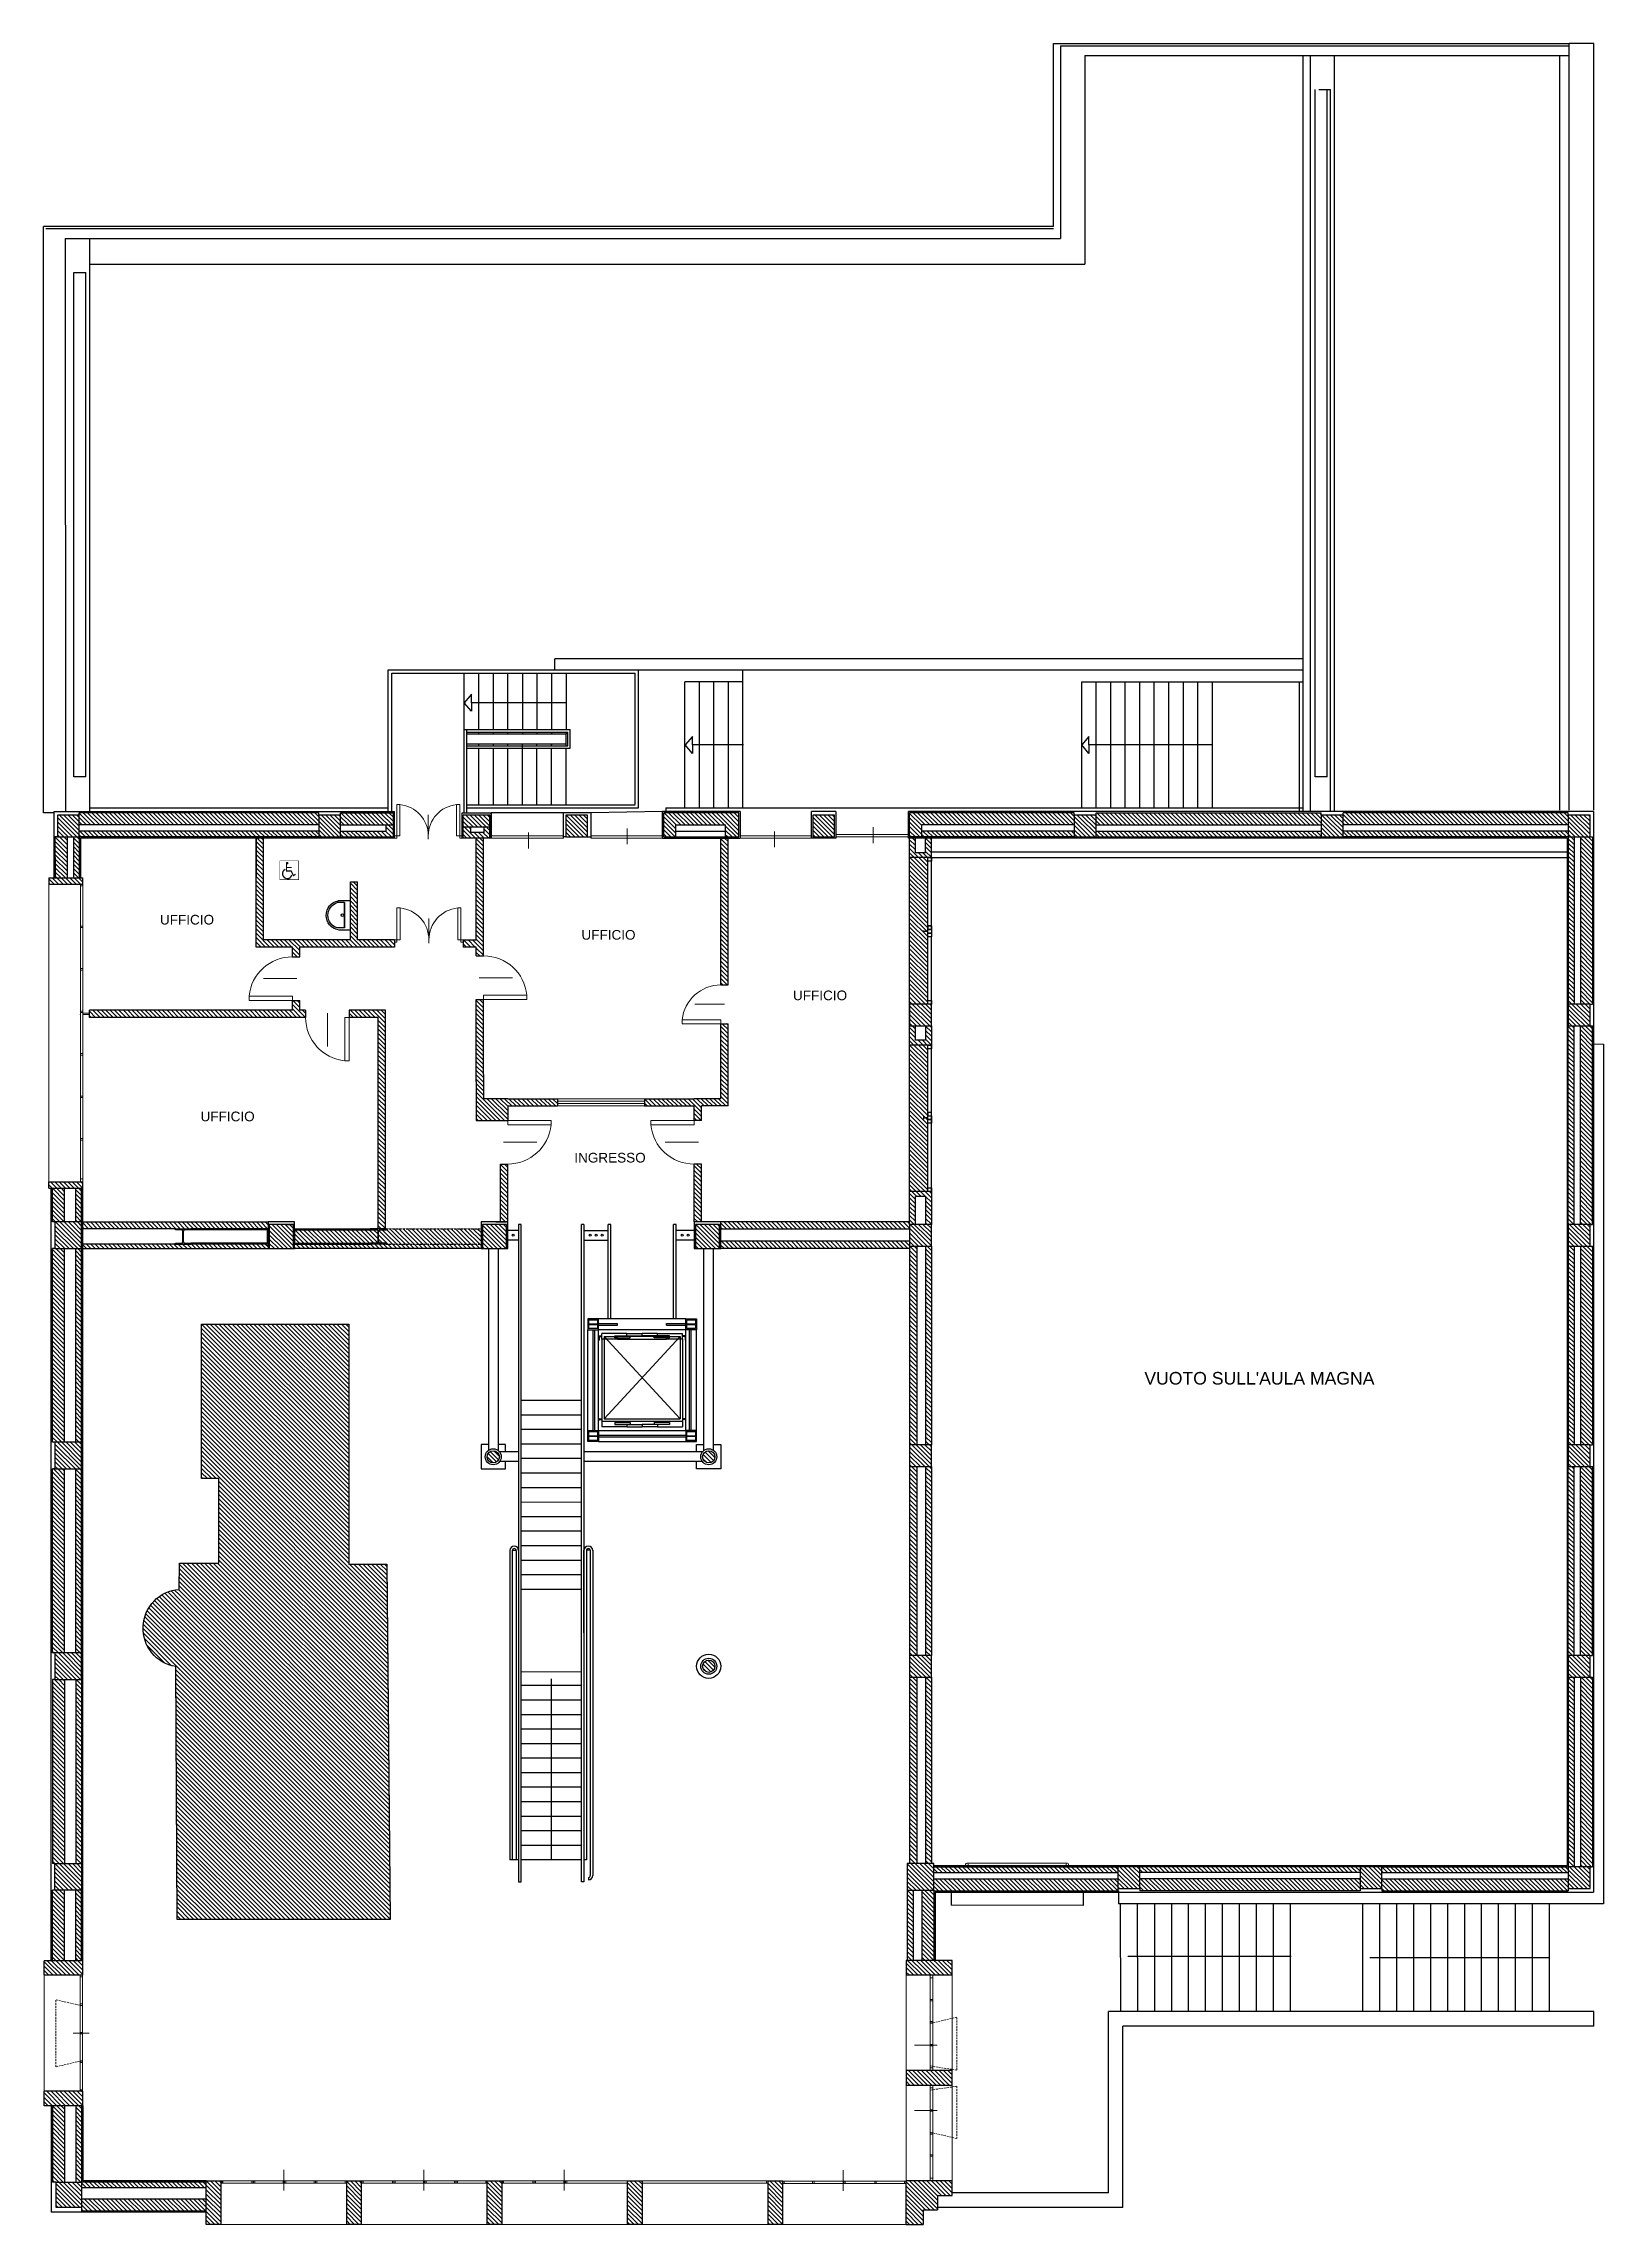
# Model space of a CAD drawing. Header units: millimetres. Extents: x 1559 to 64046, y 1991 to 89352.
import ezdxf

# ---------------------------------------------------------------- set-up
doc = ezdxf.new("R2010")
doc.units = ezdxf.units.MM
for name, pattern in [('DASHED', [0.75, 0.5, -0.25]), ('HIDDEN', [0.375, 0.25, -0.125]), ('TRATTEGGIATA', [0.75, 0.5, -0.25])]:
    doc.linetypes.add(name, pattern=pattern)
for name, color, linetype in [('ARREDI', 8, 'Continuous'), ('PIANTA', 7, 'Continuous'), ('RETINI', 8, 'Continuous'), ('SCALE_ASCENSORI', 2, 'Continuous'), ('TESTO', 7, 'Continuous')]:
    doc.layers.add(name, color=color, linetype=linetype)
doc.layers.add('infissi', color=4, linetype='Continuous', lineweight=13)
doc.styles.get("Standard").update_dxf_attribs({"font": 'Arial.ttf'})

msp = doc.modelspace()

# ---------------------------------------------------------------- texts
at = {"color": 0}
for s, p in [('UFFICIO', (6220, 54063)), ('UFFICIO', (23105, 53456)), ('UFFICIO', (31581, 51031)), ('UFFICIO', (7846, 46182)), ('INGRESSO', (22819, 44529))]:
    msp.add_text(s, height=388, dxfattribs=at).set_placement(p)
at = {"color": 7, "insert": (45657, 36139), "char_height": 504.4, "width": 10869.82, "attachment_point": 1}
msp.add_mtext("VUOTO SULL'AULA MAGNA", dxfattribs=at)

# ---------------------------------------------------------------- blocks, each defined once
blk = doc.blocks.new('PORTA')
at = {"layer": 'infissi'}
for p, q in [((-5477.1, 11426.3), (-5477.1, 11376.6)), ((-5472.1, 11426.3), (-5477.1, 11426.3)), ((-5472.1, 11426.3), (-5472.1, 11376.6)), ((-5427.1, 11431.3), (-5427.1, 11392.9)), ((-5382.1, 11426.3), (-5382.1, 11376.6)), ((-5377.1, 11426.3), (-5382.1, 11426.3)), ((-5377.1, 11426.3), (-5377.1, 11376.6)), ((-5472.1, 11376.6), (-5477.1, 11376.6)), ((-5382.1, 11376.6), (-5377.1, 11376.6))]:
    blk.add_line(p, q, dxfattribs=at)
for centre, start, end in [((-5477.1, 11426.3), 275.7392, 360), ((-5377.1, 11426.3), 180, 264.2608)]:
    blk.add_arc(centre, 50, start, end, dxfattribs=at)
blk = doc.blocks.new('porta_1')
at = {"layer": 'infissi'}
for p, q in [((-12578.2, 17272.4), (-12578.2, 17364.9)), ((-12578.2, 17364.9), (-12568.9, 17364.9)), ((-12568.9, 17272.4), (-12568.9, 17364.9)), ((-12615.4, 17263.1), (-12615.4, 17334.5)), ((-12578.2, 17272.4), (-12568.9, 17272.4))]:
    blk.add_line(p, q, dxfattribs=at)
blk.add_arc((-12568.9, 17272.4), 93, 95.7392, 180, dxfattribs=at)
blk = doc.blocks.new('1')
at = {"layer": 'ARREDI', "const_width": 19}
blk.add_lwpolyline([(-397947, -506452), (-397947, -505696), (-398705, -505696), (-398705, -506452)], close=True, dxfattribs=at)
at = {"layer": 'ARREDI', "const_width": 47.5}
for points in [[(-398439, -505795), (-398439, -506101), (-398249, -506101), (-398158, -506289), (-398073, -506233)], [(-398411, -505964), (-398232, -505964)]]:
    blk.add_lwpolyline(points, dxfattribs=at)
at = {"layer": 'ARREDI', "const_width": 50.7}
blk.add_lwpolyline([(-398437, -505789, 1), (-398386, -505789, 1)], format="xyb", close=True, dxfattribs=at)
at = {"layer": 'ARREDI'}
blk.add_arc((-398404, -506212), 194, 116.19966, 345.00877, dxfattribs=at)

# ---------------------------------------------------------------- hatches: boundary and pattern name
at = {"layer": 'PIANTA'}
h = msp.add_hatch(dxfattribs=at)
h.set_pattern_fill('ANSI31', color=9, scale=990, angle=-90, style=0)
h.set_pattern_definition([(315, (241852.04, 756656.8), (87.504464, 87.504464), [])])
edge = h.paths.add_edge_path()
edge.add_line((15438, 14204), (6906, 14204))
edge.add_line((6906, 14204), (6854, 24337))
edge.add_arc((7097, 25874), 1556, 93.75192, 261.04056, ccw=False)
edge.add_line((6995, 27427), (7007, 28482))
edge.add_line((7007, 28482), (8582, 28482))
edge.add_line((8582, 28482), (8582, 31867))
edge.add_line((8582, 31867), (7884, 31867))
edge.add_line((7884, 31867), (7884, 33258))
edge.add_line((7884, 33258), (7884, 38056))
edge.add_line((7884, 38056), (13781, 38048))
edge.add_line((13781, 38048), (13781, 28443))
edge.add_line((13781, 28443), (15313, 28443))
edge.add_line((15313, 28443), (15438, 14204))
at = {"layer": 'RETINI'}
h = msp.add_hatch(dxfattribs=at)
h.set_pattern_fill('ANSI31', color=256, scale=990, angle=270, style=0)
h.set_pattern_definition([(315, (241852.04, 756656.8), (87.504464, 87.504464), [])])
edge = h.paths.add_edge_path()
edge.add_arc((28205, 32742), 244, 0, 360)
edge = h.paths.add_edge_path()
edge.add_arc((19572, 32742), 244, 0, 360)
edge = h.paths.add_edge_path()
edge.add_arc((28205, 24350), 244, 0, 360)
h.paths.add_polyline_path([(37953, 8151), (36110, 8151), (36110, 7569), (37953, 7569)])
h.paths.add_polyline_path([(37371, 3155), (37953, 3155), (37953, 3737), (36110, 3737), (36110, 1991), (36789, 1991), (36789, 2573), (37371, 2573)])
h.paths.add_polyline_path([(31163, 3737), (30581, 3737), (30581, 1991), (31163, 1991)])
h.paths.add_polyline_path([(25537, 3737), (24955, 3737), (24955, 1991), (25537, 1991)])
h.paths.add_polyline_path([(19911, 3737), (19329, 3737), (19329, 1991), (19911, 1991)])
h.paths.add_polyline_path([(14285, 3737), (13703, 3737), (13703, 1991), (13752, 1991), (14285, 1991)])
h.paths.add_polyline_path([(8659, 3737), (8077, 3737), (8077, 1991), (8659, 1991)])
h.paths.add_polyline_path([(8077, 3687), (3080, 3687), (3080, 3454), (8077, 3454)])
h.paths.add_polyline_path([(8077, 3008), (3080, 3008), (3080, 2669), (3080, 2523), (8077, 2523)])
h.paths.add_polyline_path([(3080, 3687), (2062, 3687), (2062, 2669), (3080, 2669), (3080, 2670)])
h.paths.add_polyline_path([(2401, 6744), (1916, 6744), (1916, 3687), (2062, 3687), (2062, 3687), (2401, 3687)])
h.paths.add_polyline_path([(3080, 6744), (2847, 6744), (2847, 3687), (3080, 3687)])
h.paths.add_polyline_path([(3130, 7326), (1578, 7326), (1578, 6744), (3130, 6744)])
h.paths.add_polyline_path([(3080, 24883), (2013, 24883), (2013, 23816), (3080, 23816)])
h.paths.add_polyline_path([(2401, 23816), (2013, 23816), (1916, 23816), (1916, 16444), (2013, 16444), (2401, 16444)])
h.paths.add_polyline_path([(3080, 23816), (2847, 23816), (2847, 16444), (3080, 16444)])
h.paths.add_polyline_path([(3080, 16444), (2013, 16444), (2013, 15377), (3080, 15377)])
h.paths.add_polyline_path([(2401, 15377), (2013, 15377), (1916, 15377), (1916, 12553), (2401, 12553)])
h.paths.add_polyline_path([(3080, 15377), (2847, 15377), (2847, 12553), (3080, 12553)])
h.paths.add_polyline_path([(3130, 12553), (1578, 12553), (1578, 11983), (1578, 11971), (3130, 11971)])
h.paths.add_polyline_path([(3080, 33322), (2013, 33322), (2013, 32255), (3080, 32255)])
h.paths.add_polyline_path([(2401, 32255), (2013, 32255), (1916, 32255), (1916, 24883), (2013, 24883), (2401, 24883)])
h.paths.add_polyline_path([(3080, 32255), (2847, 32255), (2847, 24883), (3080, 24883)])
h.paths.add_polyline_path([(3080, 43503), (2847, 43503), (2847, 42149), (3080, 42149)])
h.paths.add_polyline_path([(3130, 43755), (1772, 43755), (1772, 43503), (3130, 43503)])
h.paths.add_polyline_path([(2400, 43503), (1915, 43503), (1916, 42149), (2013, 42149), (2401, 42149)])
h.paths.add_polyline_path([(3080, 42149), (2013, 42149), (2013, 41082), (3080, 41082)])
h.paths.add_polyline_path([(2401, 41082), (2013, 41082), (1916, 41082), (1916, 33322), (2013, 33322), (2401, 33322)])
h.paths.add_polyline_path([(3080, 41082), (2847, 41082), (2847, 33322), (3080, 33322)])
h.paths.add_polyline_path([(11569, 42052), (11278, 42052), (10599, 42052), (10599, 41082), (11569, 41082)])
h.paths.add_polyline_path([(20105, 42052), (19135, 42052), (19135, 41082), (20105, 41082)])
edge = h.paths.add_edge_path()
edge.add_line((19085, 41878), (15279, 41878))
edge.add_line((15279, 41878), (15279, 41838))
edge.add_line((15279, 41838), (15036, 41838))
edge.add_arc((15036, 41782), 55.9, 90, 180)
edge.add_line((14980, 41782), (14980, 41352))
edge.add_arc((15036, 41352), 55.9, 180, 270)
edge.add_line((15036, 41296), (15279, 41296))
edge.add_line((15279, 41296), (15279, 41257))
edge.add_line((15279, 41257), (19085, 41257))
edge.add_line((19085, 41257), (19085, 41878))
edge = h.paths.add_edge_path()
edge.add_arc((14902, 41782), 55.9, 0, 90)
edge.add_line((14902, 41838), (14659, 41838))
edge.add_line((14659, 41838), (14659, 41838))
edge.add_line((14659, 41838), (11616, 41838))
edge.add_line((11616, 41838), (11616, 41298))
edge.add_line((11616, 41298), (14659, 41298))
edge.add_line((14659, 41298), (14659, 41296))
edge.add_line((14659, 41296), (14902, 41296))
edge.add_arc((14902, 41352), 55.9, 270, 360)
edge.add_line((14958, 41352), (14958, 41782))
h.paths.add_polyline_path([(19085, 41257), (15279, 41257), (14659, 41257), (11616, 41257), (11616, 41082), (19085, 41082)])
h.paths.add_polyline_path([(10549, 41257), (7461, 41257), (6840, 41257), (3128, 41257), (3128, 41082), (10549, 41082)])
h.paths.add_polyline_path([(10549, 42149), (3128, 42149), (3128, 41878), (6840, 41878), (7461, 41878), (7461, 41878), (10549, 41878)])
edge = h.paths.add_edge_path()
edge.add_line((20152, 44468), (19926, 44468))
edge.add_arc((19602, 45241), 839, 288.00112, 292.75051, ccw=False)
edge.add_line((19861, 44443), (19861, 42149))
edge.add_line((19861, 42149), (20152, 42149))
edge.add_line((20152, 42149), (20152, 44468))
h.paths.add_polyline_path([(15255, 50633), (13800, 50633), (13800, 50342), (14964, 50342), (14964, 41878), (15255, 41878)])
h.paths.add_polyline_path([(22140, 47087), (20152, 47087), (19182, 47087), (19182, 48057), (19182, 51060), (18891, 51060), (18891, 47766), (18891, 46214), (20152, 46214), (20152, 46796), (22140, 46796)])
h.paths.add_polyline_path([(4886, 50633), (3400, 50633), (3400, 50342), (4886, 50342)])
h.paths.add_polyline_path([(12054, 50633), (11820, 50633), (11820, 51023), (11529, 51023), (11529, 50633), (10012, 50633), (9721, 50633), (4886, 50633), (4886, 50342), (12054, 50342)])
h.paths.add_polyline_path([(27912, 44468), (27621, 44468), (27621, 42149), (27912, 42149)])
h.paths.add_polyline_path([(28979, 50090), (28688, 50090), (28688, 47087), (27621, 47087), (25632, 47087), (25632, 46796), (27621, 46796), (27621, 46214), (27912, 46214), (27912, 46796), (28979, 46796)])
h.paths.add_polyline_path([(28979, 57524), (28688, 57524), (28688, 51642), (28979, 51642)])
h.paths.add_polyline_path([(19182, 57523), (18891, 57523), (18891, 53450), (18373, 53450), (18373, 53159), (18891, 53159), (18891, 52806), (19182, 52806)])
h.paths.add_polyline_path([(10365, 57524), (10074, 57524), (10074, 55928), (10074, 53159), (11529, 53159), (11529, 52769), (11820, 52769), (11820, 53159), (15618, 53159), (15618, 53450), (14138, 53450), (14138, 55778), (13847, 55778), (13847, 55297), (13847, 53450), (10365, 53450)])
h.paths.add_polyline_path([(3130, 55928), (1772, 55928), (1772, 55675), (3130, 55675)])
h.paths.add_polyline_path([(15570, 58542), (13459, 58542), (13459, 58445), (13459, 58057), (15570, 58057)])
h.paths.add_polyline_path([(19437, 58445), (18373, 58445), (18373, 57960), (19437, 57960)])
h.paths.add_polyline_path([(19437, 57960), (19204, 57960), (19204, 57756), (18664, 57756), (18663, 57960), (18373, 57960), (18373, 57523), (19437, 57523)])
h.paths.add_polyline_path([(15570, 58057), (15279, 58057), (15279, 57805), (13459, 57805), (13459, 57572), (15570, 57572)])
h.paths.add_polyline_path([(13459, 58445), (12586, 58445), (12586, 57572), (13459, 57572)])
h.paths.add_polyline_path([(12586, 58445), (12586, 58542), (2983, 58541), (2983, 58445), (2983, 58056), (12586, 58057)])
h.paths.add_polyline_path([(12586, 57805), (2983, 57805), (2983, 57572), (12586, 57572)])
h.paths.add_polyline_path([(2983, 58445), (2110, 58445), (2110, 57572), (2983, 57572)])
h.paths.add_polyline_path([(2498, 57572), (2110, 57572), (2013, 57572), (2015, 55928), (2500, 55928)])
h.paths.add_polyline_path([(2983, 57572), (2750, 57572), (2750, 55928), (2983, 55928)])
h.paths.add_polyline_path([(29417, 58542), (26404, 58542), (26404, 57572), (26889, 57572), (26889, 58057), (28882, 58057), (28882, 57572), (29417, 57572)])
h.paths.add_polyline_path([(23353, 58445), (22480, 58445), (22480, 57572), (23353, 57572)])
h.paths.add_polyline_path([(33247, 58445), (32374, 58445), (32374, 57572), (33247, 57572)])
h.paths.add_polyline_path([(63511, 24786), (62638, 24786), (62638, 23913), (63511, 23913)])
h.paths.add_polyline_path([(63511, 33225), (62638, 33225), (62638, 32352), (63511, 32352)])
h.paths.add_polyline_path([(63608, 32352), (63511, 32352), (63123, 32352), (63123, 24786), (63511, 24786), (63608, 24786)])
h.paths.add_polyline_path([(62871, 32352), (62638, 32352), (62638, 24786), (62871, 24786)])
h.paths.add_polyline_path([(63511, 42052), (62638, 42052), (62638, 41179), (63511, 41179)])
h.paths.add_polyline_path([(63608, 41179), (63511, 41179), (63123, 41179), (63123, 33225), (63511, 33225), (63608, 33225)])
h.paths.add_polyline_path([(62871, 41179), (62638, 41179), (62638, 33225), (62871, 33225)])
h.paths.add_polyline_path([(62871, 50006), (62638, 50006), (62638, 42052), (62871, 42052)])
h.paths.add_polyline_path([(62638, 57805), (53617, 57805), (53617, 57572), (62638, 57572)])
h.paths.add_polyline_path([(63511, 58445), (62638, 58445), (62638, 57572), (63511, 57572)])
h.paths.add_polyline_path([(63608, 57572), (63511, 57572), (63123, 57572), (63123, 50879), (63511, 50879), (63608, 50879)])
h.paths.add_polyline_path([(62871, 57572), (62638, 57572), (62638, 50879), (62871, 50879)])
h.paths.add_polyline_path([(63511, 50879), (62638, 50879), (62638, 50006), (63511, 50006)])
h.paths.add_polyline_path([(63608, 50006), (63511, 50006), (63123, 50006), (63123, 42052), (63511, 42052), (63608, 42052)])
h.paths.add_polyline_path([(37127, 57524), (36894, 57524), (36894, 56936), (36487, 56936), (36487, 57524), (36254, 57524), (36254, 56742), (37127, 56742)])
h.paths.add_polyline_path([(42850, 58445), (42850, 58542), (36254, 58542), (36254, 57572), (36739, 57572), (36739, 58057), (42850, 58057)])
h.paths.add_polyline_path([(42850, 57805), (36739, 57805), (36739, 57572), (42850, 57572)], flags=17)
h.paths.add_polyline_path([(43723, 58445), (42850, 58445), (42850, 57572), (43723, 57572)])
h.paths.add_polyline_path([(52744, 58445), (52744, 58542), (43723, 58542), (43723, 58445), (43723, 58057), (52744, 58057)])
h.paths.add_polyline_path([(52744, 57805), (43723, 57805), (43723, 57572), (52744, 57572)])
h.paths.add_polyline_path([(53617, 58445), (52744, 58445), (52744, 57572), (53617, 57572)])
h.paths.add_polyline_path([(62638, 58445), (62638, 58542), (53617, 58542), (53617, 58445), (53617, 58057), (62638, 58057)])
h.paths.add_polyline_path([(36981, 56742), (36254, 56742), (36254, 53826), (36254, 50879), (36981, 50879), (36981, 51025), (36981, 53569), (36981, 53715), (36981, 53860), (36981, 54006)])
h.paths.add_polyline_path([(36981, 49230), (36254, 49230), (36254, 43367), (36981, 43367), (36981, 43512)])
h.paths.add_polyline_path([(37127, 50879), (36254, 50879), (36254, 50006), (37127, 50006)])
h.paths.add_polyline_path([(37127, 50006), (36894, 50006), (36894, 49424), (36487, 49424), (36487, 50006), (36254, 50006), (36254, 49230), (37127, 49230)])
h.paths.add_polyline_path([(37127, 42052), (36254, 42052), (36254, 41179), (37127, 41179)])
h.paths.add_polyline_path([(36487, 43173), (36894, 43173), (36894, 42052), (37127, 42052), (37127, 43367), (36981, 43367), (36254, 43367), (36254, 42052), (36487, 42052)])
h.paths.add_polyline_path([(37127, 41179), (36894, 41179), (36894, 33225), (37127, 33225)])
h.paths.add_polyline_path([(36545, 41179), (36254, 41179), (36254, 33225), (36545, 33225)])
h.paths.add_polyline_path([(36254, 41179), (36254, 41373), (28688, 41373), (28688, 41082), (36254, 41082)])
h.paths.add_polyline_path([(36254, 42052), (36254, 42149), (32762, 42149), (28688, 42149), (28688, 41858), (36254, 41858)])
h.paths.add_polyline_path([(28641, 42052), (27671, 42052), (27671, 41082), (28641, 41082)])
h.paths.add_polyline_path([(36545, 23913), (36254, 23913), (36254, 16444), (36545, 16444)])
h.paths.add_polyline_path([(37127, 23913), (36894, 23913), (36894, 16444), (37127, 16444)])
h.paths.add_polyline_path([(37224, 16444), (36157, 16444), (36157, 15377), (37224, 15377)])
h.paths.add_polyline_path([(37127, 24786), (36254, 24786), (36254, 23913), (37127, 23913)])
h.paths.add_polyline_path([(37127, 32352), (36894, 32352), (36894, 24786), (37127, 24786)])
h.paths.add_polyline_path([(36545, 32352), (36254, 32352), (36254, 24786), (36545, 24786)])
h.paths.add_polyline_path([(37127, 33225), (36254, 33225), (36254, 32352), (37127, 32352)])
h.paths.add_polyline_path([(37224, 15377), (36739, 15377), (36739, 12564), (37224, 12564)])
h.paths.add_polyline_path([(36390, 15377), (36157, 15377), (36157, 12564), (36390, 12564)])
h.paths.add_polyline_path([(62638, 15833), (55169, 15833), (55169, 15445), (55169, 15348), (62638, 15348), (62638, 15445)])
h.paths.add_polyline_path([(62638, 16318), (55169, 16318), (55169, 16085), (62638, 16085)])
h.paths.add_polyline_path([(63511, 16318), (62638, 16318), (62638, 15445), (63511, 15445)])
h.paths.add_polyline_path([(63608, 23913), (63511, 23913), (63123, 23913), (63123, 16318), (63511, 16318), (63608, 16318)])
h.paths.add_polyline_path([(62871, 23913), (62638, 23913), (62638, 16318), (62871, 16318)])
h.paths.add_polyline_path([(45469, 16318), (44596, 16318), (44596, 15445), (45469, 15445)])
h.paths.add_polyline_path([(44596, 15833), (37224, 15833), (37224, 15377), (37224, 15348), (44596, 15348), (44596, 15445)])
h.paths.add_polyline_path([(44596, 16318), (37224, 16318), (37224, 16085), (44596, 16085)])
h.paths.add_polyline_path([(54296, 16318), (45469, 16318), (45469, 16085), (54296, 16085)])
h.paths.add_polyline_path([(54296, 15833), (45469, 15833), (45469, 15445), (45469, 15348), (54296, 15348), (54296, 15445)])
h.paths.add_polyline_path([(55169, 16318), (54296, 16318), (54296, 15445), (55169, 15445)])
h.paths.add_polyline_path([(37953, 11982), (37953, 12564), (36110, 12564), (36110, 11982)])

# ---------------------------------------------------------------- linework, layer by layer
at = {"layer": 'ARREDI'}
for p, q in [((13615, 54942), (13324, 54942)), ((13847, 55018), (13362, 55018)), ((13615, 53927), (13615, 54942)), ((13615, 54942), (13615, 53927)), ((13847, 53844), (13847, 55018)), ((13615, 53927), (13324, 53927)), ((13615, 53927), (13324, 53927)), ((13375, 53844), (13847, 53844)), ((19378, 41082), (19378, 32999)), ((19766, 41082), (19766, 32999)), ((28011, 32999), (28011, 41082)), ((28399, 32999), (28399, 41082)), ((20588, 32936), (19829, 32936)), ((20588, 32548), (19829, 32548)), ((27948, 32936), (23207, 32936)), ((27948, 32548), (23207, 32548))]:
    msp.add_line(p, q, dxfattribs=at)
for points in [[(19378, 33227), (19087, 33227), (19087, 32257), (20057, 32257), (20057, 32548)], [(20057, 32936), (20057, 33227), (19766, 33227)], [(28399, 33227), (28690, 33227), (28690, 32257), (27720, 32257), (27720, 32548)], [(27720, 32936), (27720, 33227), (28011, 33227)]]:
    msp.add_lwpolyline(points, dxfattribs=at)
at = {"layer": 'ARREDI', "extrusion": (0, 0, -1)}
for centre, major_axis, start_param, end_param in [((13474, 54431), (597, 0), 1.759941, 4.523172), ((13478, 54435), (531, 0), 1.867071, 4.416062), ((13529, 54435), (53.4, 0), 1.57123, 7.854415)]:
    msp.add_ellipse(centre, major_axis=major_axis, ratio=1, start_param=start_param, end_param=end_param, dxfattribs=at)
at = {"layer": 'infissi'}
for p, q in [((20984, 57745), (20984, 57109)), ((24937, 57913), (24937, 57278)), ((30836, 57793), (30836, 57158)), ((33295, 57669), (36207, 57669)), ((15618, 57614), (15708, 57614)), ((15618, 57524), (15708, 57524)), ((15708, 57614), (15708, 57524)), ((18230, 57523), (18230, 57620)), ((18230, 57620), (18324, 57620)), ((18230, 57523), (18327, 57523)), ((19486, 57620), (22385, 57620)), ((19486, 57523), (22385, 57523)), ((23500, 57621), (26356, 57621)), ((23500, 57524), (26356, 57524)), ((32325, 57621), (29488, 57621)), ((32325, 57524), (29488, 57524)), ((33295, 57572), (36207, 57572)), ((1772, 43755), (1772, 55675)), ((1772, 43755), (1772, 55675)), ((3033, 43755), (3033, 55675)), ((3033, 55675), (3130, 55675)), ((3033, 55617), (3130, 55617)), ((3130, 43770), (3130, 55675)), ((3130, 43755), (3130, 55675)), ((3033, 54002), (3130, 54002)), ((3033, 53943), (3130, 53943)), ((15618, 53450), (15708, 53450)), ((15618, 53360), (15708, 53360)), ((15708, 53450), (15708, 53360)), ((18279, 53450), (18373, 53450)), ((18279, 53450), (18279, 53353)), ((18279, 53353), (18373, 53353)), ((3033, 52299), (3130, 52299)), ((3033, 52240), (3130, 52240)), ((3033, 50596), (3130, 50596)), ((3033, 50538), (3130, 50538)), ((3130, 50515), (3400, 50515)), ((3130, 50457), (3400, 50457)), ((64046, 49269), (63658, 49269)), ((3033, 48893), (3130, 48893)), ((3033, 48835), (3130, 48835)), ((3033, 47190), (3130, 47190)), ((3033, 47132), (3130, 47132)), ((25632, 47087), (22140, 47087)), ((25632, 46990), (22140, 46990)), ((22140, 46893), (25632, 46893)), ((22140, 46796), (25632, 46796)), ((3033, 45487), (3130, 45487)), ((3033, 45429), (3130, 45429)), ((3130, 43871), (3033, 43871)), ((38497, 16415), (38497, 16367)), ((42572, 16464), (38546, 16464)), ((38594, 16367), (38594, 16415)), ((42523, 16367), (42523, 16415)), ((42620, 16415), (42620, 16367)), ((1578, 7326), (1578, 11982)), ((3020, 7326), (3020, 11971)), ((3117, 11912), (3020, 11912)), ((3117, 7326), (3117, 11971)), ((36110, 11982), (36110, 8151)), ((37080, 8151), (37080, 11982)), ((37177, 11874), (37080, 11874)), ((37177, 8151), (37177, 11982)), ((37953, 3737), (37953, 11982)), ((3020, 10824), (3117, 10824)), ((3020, 10766), (3117, 10766)), ((37177, 11000), (37080, 11000)), ((37177, 10947), (37080, 10947)), ((2748, 9648), (3384, 9648)), ((3020, 9677), (3117, 9677)), ((3020, 9619), (3117, 9619)), ((37177, 10119), (37080, 10119)), ((37177, 10065), (37080, 10065)), ((37358, 9165), (36451, 9165)), ((37177, 9192), (37080, 9192)), ((37177, 9138), (37080, 9138)), ((3020, 8531), (3117, 8531)), ((3020, 8473), (3117, 8473)), ((37177, 8264), (37080, 8264)), ((3020, 7384), (3117, 7384)), ((36110, 7569), (36110, 3737)), ((37080, 7569), (37080, 3737)), ((37177, 7455), (37080, 7455)), ((37177, 7569), (37177, 3737)), ((37358, 6554), (36451, 6554)), ((37177, 6581), (37080, 6581)), ((37177, 6528), (37080, 6528)), ((37177, 5654), (37080, 5654)), ((37177, 5601), (37080, 5601)), ((37177, 4773), (37080, 4773)), ((37177, 4719), (37080, 4719)), ((19329, 3737), (8659, 3737)), ((13703, 3640), (8659, 3640)), ((8717, 3640), (8717, 3737)), ((8732, 3640), (8732, 3737)), ((11152, 3640), (11152, 3737)), ((11187, 3351), (11187, 4179)), ((11207, 3640), (11207, 3737)), ((11265, 3640), (11265, 3737)), ((13645, 3640), (13645, 3737)), ((13645, 3640), (13645, 3737)), ((19329, 3640), (14285, 3640)), ((14343, 3640), (14343, 3737)), ((14366, 3640), (14366, 3737)), ((16778, 3640), (16778, 3737)), ((16789, 3351), (16789, 4179)), ((16833, 3640), (16833, 3737)), ((16836, 3640), (16836, 3737)), ((16891, 3640), (16891, 3737)), ((19271, 3640), (19271, 3737)), ((19271, 3640), (19271, 3737)), ((24955, 3737), (19911, 3737)), ((24955, 3640), (19911, 3640)), ((19969, 3640), (19969, 3737)), ((19985, 3640), (19985, 3737)), ((22404, 3640), (22404, 3737)), ((22415, 3351), (22415, 4179)), ((22459, 3640), (22459, 3737)), ((22462, 3640), (22462, 3737)), ((22517, 3640), (22517, 3737)), ((30581, 3737), (25537, 3737)), ((30581, 3640), (25537, 3640)), ((30523, 3640), (30523, 3737)), ((30523, 3640), (30523, 3737)), ((36110, 3725), (31163, 3725)), ((36110, 3628), (31163, 3628)), ((31221, 3628), (31221, 3725)), ((31221, 3628), (31221, 3725)), ((33594, 3339), (33594, 4167)), ((33614, 3628), (33614, 3725)), ((33614, 3628), (33614, 3725)), ((33672, 3628), (33672, 3725)), ((33672, 3628), (33672, 3725)), ((36052, 3628), (36052, 3725)), ((36052, 3628), (36052, 3725)), ((37177, 3845), (37080, 3845)), ((13752, 1991), (8659, 1991)), ((13752, 1991), (8659, 1991)), ((19329, 1991), (14237, 1991)), ((19329, 1991), (14237, 1991)), ((24955, 1991), (19911, 1991)), ((24955, 1991), (19911, 1991)), ((30581, 1991), (25537, 1991)), ((30581, 1991), (25537, 1991)), ((36110, 1991), (31163, 1991)), ((36110, 1991), (31163, 1991))]:
    msp.add_line(p, q, dxfattribs=at)
at = {"layer": 'infissi', "linetype": 'Continuous'}
msp.add_line((34788, 57962), (34788, 57326), dxfattribs=at)
at = {"layer": 'infissi', "linetype": 'HIDDEN', "ltscale": 300}
for p, q in [((3117, 10743), (2050, 10991)), ((2050, 8306), (2050, 10969)), ((37080, 10041), (38147, 10289)), ((38147, 8170), (38147, 10289)), ((3117, 8554), (2050, 8306)), ((37080, 8337), (38147, 8170)), ((37080, 7371), (38147, 7525)), ((38147, 7525), (38147, 5431)), ((37080, 5679), (38147, 5431))]:
    msp.add_line(p, q, dxfattribs=at)
at = {"layer": 'infissi', "ltscale": 500}
for p, q in [((9906, 3640), (9906, 3737)), ((9960, 3640), (9960, 3737)), ((9964, 3640), (9964, 3737)), ((10018, 3640), (10018, 3737)), ((12398, 3640), (12398, 3737)), ((12453, 3640), (12453, 3737)), ((12457, 3640), (12457, 3737)), ((12511, 3640), (12511, 3737)), ((15532, 3640), (15532, 3737)), ((15586, 3640), (15586, 3737)), ((15590, 3640), (15590, 3737)), ((15644, 3640), (15644, 3737)), ((18024, 3640), (18024, 3737)), ((18079, 3640), (18079, 3737)), ((18083, 3640), (18083, 3737)), ((18137, 3640), (18137, 3737)), ((21158, 3640), (21158, 3737)), ((21212, 3640), (21212, 3737)), ((21216, 3640), (21216, 3737)), ((21270, 3640), (21270, 3737)), ((32367, 3628), (32367, 3725)), ((32367, 3628), (32367, 3725)), ((32425, 3628), (32425, 3725)), ((32425, 3628), (32425, 3725)), ((34860, 3628), (34860, 3725)), ((34860, 3628), (34860, 3725)), ((34918, 3628), (34918, 3725)), ((34918, 3628), (34918, 3725))]:
    msp.add_line(p, q, dxfattribs=at)
at = {"layer": 'infissi'}
for centre in [(38546, 16415), (42572, 16415)]:
    msp.add_arc(centre, 48.5, 0, 180, dxfattribs=at)
at = {"layer": 'infissi', "color": 6, "linetype": 'TRATTEGGIATA'}
msp.add_point((3033, 50459), dxfattribs=at)
at = {"layer": 'PIANTA', "color": 8}
for p, q in [((42011, 89352), (62669, 89352)), ((42011, 82020), (42011, 89352)), ((42302, 89261), (42302, 81540)), ((42302, 89261), (62669, 89261)), ((63658, 89352), (62669, 89352)), ((62669, 58651), (62669, 89352)), ((63658, 58651), (63658, 89352)), ((43272, 88873), (43272, 80522)), ((43272, 88873), (62669, 88873)), ((52002, 88873), (52002, 58591)), ((52293, 88873), (52293, 58591)), ((53263, 88873), (53263, 58591)), ((62284, 88873), (62284, 58650)), ((52499, 59977), (52499, 87515)), ((52642, 87515), (53120, 87515)), ((52976, 59977), (52976, 87515)), ((53120, 58591), (53120, 87515)), ((1559, 58542), (1559, 82020)), ((42011, 82020), (1559, 82020)), ((42011, 81928), (1650, 81928)), ((2426, 81540), (2432, 58592)), ((2426, 81540), (42302, 81540)), ((3396, 81541), (3402, 58542)), ((3397, 80522), (43272, 80522)), ((2776, 59977), (2776, 80178)), ((2776, 80178), (3253, 80178)), ((3253, 59977), (3253, 80178)), ((3253, 59977), (2776, 59977)), ((52976, 59977), (52499, 59977)), ((1966, 58542), (1559, 58542)), ((3402, 58737), (15367, 58736)), ((22385, 58542), (19486, 58542)), ((26356, 58591), (23500, 58542)), ((26486, 58736), (26486, 58591)), ((26486, 58736), (52002, 58736)), ((37127, 56975), (62589, 56975)), ((37127, 56742), (62589, 56742)), ((64046, 49269), (64046, 14829)), ((37915, 15300), (37915, 14777)), ((43201, 15348), (43201, 14766)), ((44627, 15350), (44627, 14829)), ((43201, 14766), (37915, 14777)), ((64046, 14829), (44627, 14829))]:
    msp.add_line(p, q, dxfattribs=at)
at = {"layer": 'PIANTA'}
for p, q in [((15367, 58600), (15367, 64264)), ((15367, 64264), (25397, 64264)), ((15503, 58600), (15503, 64129)), ((15503, 64129), (25261, 64129)), ((25261, 58871), (25261, 64129)), ((25397, 58735), (25397, 64264)), ((18413, 58541), (18413, 61872)), ((18413, 61872), (18510, 61872)), ((18510, 58541), (18510, 61872)), ((18413, 58774), (18413, 61131)), ((18510, 58863), (25261, 58863)), ((18510, 58735), (25397, 58735)), ((11608, 41878), (11608, 41257))]:
    msp.add_line(p, q, dxfattribs=at)
at = {"layer": 'PIANTA', "color": 0}
for p, q in [((1966, 58592), (1966, 55928)), ((1966, 58592), (15618, 58591)), ((12586, 58542), (2983, 58541)), ((2983, 58445), (2983, 58542)), ((12586, 58445), (12586, 58542)), ((13459, 58445), (13459, 58542)), ((13459, 58542), (15570, 58542)), ((15570, 57572), (15570, 58542)), ((15618, 57524), (15618, 58591)), ((18324, 57523), (18324, 58541)), ((18324, 58541), (19486, 58541)), ((19486, 57523), (19486, 58542)), ((19486, 58541), (19486, 57523)), ((23500, 58542), (22385, 58542)), ((22385, 57524), (22385, 58542)), ((23500, 57524), (23500, 58542)), ((26356, 57524), (26356, 58591)), ((29470, 58591), (26356, 58591)), ((29417, 58542), (26404, 58542)), ((26404, 57572), (26404, 58542)), ((29417, 57572), (29417, 58542)), ((29470, 58591), (29470, 57524)), ((32325, 57524), (32325, 58590)), ((33295, 58590), (32325, 58590)), ((33295, 58590), (33295, 57524)), ((36207, 57524), (36207, 58591)), ((63656, 58591), (36207, 58591)), ((36254, 57572), (36254, 58542)), ((42850, 58542), (36254, 58542)), ((42850, 58445), (42850, 58542)), ((43723, 58542), (52744, 58542)), ((43723, 58445), (43723, 58542)), ((52744, 58445), (52744, 58542)), ((62638, 58542), (53617, 58542)), ((53617, 58445), (53617, 58542)), ((62638, 58445), (62638, 58542)), ((63656, 58591), (63656, 15300)), ((12586, 58057), (2983, 58056)), ((12586, 57805), (2983, 57805)), ((13459, 58057), (15570, 58057)), ((13459, 57805), (15279, 57805)), ((15279, 57805), (15279, 58057)), ((19437, 58445), (18373, 58445)), ((18373, 57523), (18373, 58445)), ((19437, 57960), (18373, 57960)), ((18663, 57960), (18664, 57756)), ((19204, 57756), (18664, 57756)), ((19204, 57756), (19204, 57960)), ((19437, 57523), (19437, 58445)), ((26889, 58057), (28882, 58057)), ((26889, 57572), (26889, 58057)), ((26889, 57805), (28882, 57805)), ((28882, 57572), (28882, 58057)), ((42850, 58057), (36739, 58057)), ((36739, 57572), (36739, 58057)), ((42850, 57805), (36739, 57805)), ((43723, 58057), (52744, 58057)), ((43723, 57805), (52744, 57805)), ((62638, 58057), (53617, 58057)), ((62638, 57805), (53617, 57805)), ((2110, 57572), (2013, 57572)), ((2013, 57572), (2015, 55928)), ((2498, 57573), (2500, 55928)), ((2750, 57572), (2750, 55928)), ((12586, 57572), (2983, 57572)), ((2983, 57572), (2983, 55928)), ((3031, 57524), (3031, 55928)), ((15618, 57524), (3031, 57524)), ((10074, 57524), (10074, 55928)), ((10074, 53159), (10074, 57509)), ((10365, 53450), (10365, 57524)), ((13459, 57572), (15570, 57572)), ((19486, 57523), (18324, 57523)), ((18891, 53450), (18891, 57524)), ((19182, 52806), (19182, 57524)), ((22480, 57572), (22385, 57572)), ((23345, 57572), (23500, 57572)), ((26356, 57524), (29470, 57524)), ((26404, 57572), (29417, 57572)), ((28688, 51642), (28688, 57524)), ((28979, 51642), (28979, 57524)), ((33295, 57524), (32325, 57524)), ((42850, 57572), (36207, 57572)), ((62589, 57524), (36207, 57524)), ((36254, 56742), (36254, 57524)), ((36487, 56936), (36487, 57524)), ((36894, 56936), (36487, 56936)), ((36894, 56936), (36894, 57524)), ((37127, 56742), (37127, 57524)), ((43723, 57572), (52744, 57572)), ((62638, 57572), (53617, 57572)), ((62589, 57524), (62589, 16367)), ((62638, 57572), (62638, 50879)), ((62871, 57572), (62871, 50879)), ((63123, 57572), (63123, 50879)), ((63511, 57572), (63608, 57572)), ((63608, 57572), (63608, 50879)), ((1772, 55928), (3130, 55928)), ((1772, 55928), (1772, 55675)), ((3130, 55675), (3130, 55928)), ((37127, 56742), (36254, 56742)), ((1772, 55675), (3130, 55675)), ((13847, 55778), (14138, 55778)), ((13847, 55297), (13847, 55778)), ((13847, 53450), (13847, 55297)), ((14138, 53450), (14138, 55778)), ((13847, 53450), (10365, 53450)), ((15618, 53450), (14138, 53450)), ((15618, 53450), (15618, 53159)), ((18373, 53450), (18373, 53159)), ((18373, 53450), (18891, 53450)), ((11529, 53159), (10074, 53159)), ((11529, 52769), (11529, 53159)), ((11529, 52769), (11820, 52769)), ((15618, 53159), (11820, 53159)), ((11820, 52769), (11820, 53159)), ((18891, 53159), (18373, 53159)), ((18891, 52806), (18891, 53159)), ((18891, 52806), (19182, 52806)), ((28688, 51642), (28979, 51642)), ((11529, 50633), (11529, 51023)), ((11529, 50633), (11529, 51023)), ((11529, 51023), (11820, 51023)), ((11820, 50633), (11820, 51023)), ((18891, 47766), (18891, 51060)), ((18891, 51060), (19182, 51060)), ((19182, 48057), (19182, 51060)), ((36254, 49230), (36254, 50879)), ((36894, 50877), (36894, 50879)), ((37127, 50877), (37127, 50879)), ((63511, 50879), (63608, 50879)), ((3400, 50342), (3400, 50633)), ((9721, 50633), (3400, 50633)), ((12054, 50342), (3400, 50342)), ((10012, 50633), (9721, 50633)), ((11529, 50633), (10012, 50633)), ((12054, 50633), (11820, 50633)), ((12054, 50633), (12054, 50342)), ((15255, 50633), (13800, 50633)), ((13800, 50633), (13800, 50342)), ((14964, 50342), (13800, 50342)), ((14964, 41878), (14964, 50342)), ((15255, 41878), (15255, 50633)), ((28688, 47087), (28688, 50090)), ((28688, 47087), (28688, 50090)), ((28688, 50090), (28979, 50090)), ((28979, 46796), (28979, 50090)), ((36487, 49424), (36487, 50006)), ((36894, 50006), (36894, 49424)), ((37127, 50006), (37127, 49230)), ((62638, 42052), (62638, 50006)), ((62871, 42052), (62871, 50006)), ((63123, 42052), (63123, 50006)), ((63511, 50006), (63608, 50006)), ((63608, 42052), (63608, 50006)), ((37127, 49230), (36254, 49230)), ((36894, 49424), (36487, 49424)), ((19182, 48057), (19182, 47087)), ((18891, 47766), (18891, 46214)), ((20152, 47087), (19182, 47087)), ((20152, 47087), (22140, 47087)), ((20152, 46796), (20152, 46214)), ((20152, 46796), (22140, 46796)), ((22140, 47087), (22140, 46796)), ((25632, 47087), (25632, 46796)), ((25632, 47087), (27621, 47087)), ((25632, 46796), (27621, 46796)), ((28688, 47087), (27621, 47087)), ((27621, 46214), (27621, 46796)), ((28979, 46796), (27912, 46796)), ((27912, 46214), (27912, 46796)), ((18891, 46214), (20152, 46214)), ((27912, 46214), (27621, 46214)), ((1772, 43503), (1772, 43755)), ((1772, 43755), (3130, 43755)), ((3130, 43503), (3130, 43755)), ((19861, 42149), (19861, 44468)), ((19861, 44468), (20152, 44468)), ((20152, 42149), (20152, 44468)), ((27621, 42149), (27621, 44468)), ((27912, 42149), (27912, 44468)), ((1772, 43503), (3130, 43503)), ((1867, 12553), (1867, 43503)), ((1916, 42149), (1915, 43503)), ((2401, 42149), (2400, 43503)), ((2847, 42149), (2847, 43503)), ((3080, 42149), (3080, 43503)), ((3128, 12553), (3128, 43503)), ((36254, 42052), (36254, 43367)), ((37127, 43367), (36254, 43367)), ((36487, 42052), (36487, 43173)), ((36894, 43173), (36487, 43173)), ((36894, 43173), (36894, 42052)), ((37127, 43367), (37127, 42052)), ((2013, 42149), (1916, 42149)), ((3080, 42149), (10549, 42149)), ((11278, 42052), (11569, 42052)), ((19675, 42149), (19911, 42149)), ((19675, 42149), (20105, 42149)), ((32762, 42149), (28688, 42149)), ((36254, 42149), (32762, 42149)), ((63511, 42052), (63608, 42052)), ((1916, 33322), (1916, 41082)), ((2013, 41082), (1916, 41082)), ((2401, 33322), (2401, 41082)), ((2847, 33322), (2847, 41082)), ((3080, 33322), (3080, 41082)), ((3080, 41082), (10549, 41082)), ((6840, 41878), (3130, 41878)), ((6840, 41257), (3130, 41257)), ((6840, 41878), (7461, 41878)), ((6840, 41838), (6840, 41878)), ((7083, 41838), (6840, 41838)), ((6840, 41296), (7083, 41296)), ((6840, 41257), (6840, 41296)), ((6840, 41257), (7461, 41257)), ((7139, 41352), (7139, 41782)), ((7162, 41352), (7162, 41782)), ((7461, 41838), (7218, 41838)), ((7218, 41296), (7461, 41296)), ((10551, 41878), (7461, 41878)), ((7461, 41838), (7461, 41878)), ((10551, 41838), (7461, 41838)), ((10551, 41298), (7461, 41298)), ((7461, 41257), (7461, 41296)), ((10551, 41257), (7461, 41257)), ((10512, 41878), (10512, 41257)), ((11569, 41878), (14659, 41878)), ((11569, 41838), (14659, 41838)), ((11569, 41298), (14659, 41298)), ((11569, 41257), (14659, 41257)), ((19085, 41082), (11616, 41082)), ((36254, 41858), (28688, 41858)), ((36254, 41373), (28688, 41373)), ((36254, 41082), (28688, 41082)), ((36254, 41179), (36254, 33225)), ((36545, 41179), (36545, 33225)), ((36894, 41179), (36894, 33225)), ((37127, 41179), (37127, 33225)), ((62638, 41179), (62638, 33225)), ((62871, 41179), (62871, 33225)), ((63123, 41179), (63123, 33225)), ((63511, 41179), (63608, 41179)), ((63608, 41179), (63608, 33225)), ((2013, 33322), (1916, 33322)), ((63511, 33225), (63608, 33225)), ((36254, 32399), (36254, 24755)), ((36545, 32352), (36545, 24786)), ((36894, 32352), (36894, 24786)), ((37127, 32352), (37127, 24786)), ((62638, 24786), (62638, 32352)), ((62871, 24786), (62871, 32352)), ((63123, 24786), (63123, 32352)), ((63511, 32352), (63608, 32352)), ((63608, 24786), (63608, 32352)), ((2013, 32255), (1916, 32255)), ((1916, 24883), (1916, 32255)), ((2401, 24883), (2401, 32255)), ((2847, 24883), (2847, 32255)), ((3080, 24883), (3080, 32255)), ((2013, 24883), (1916, 24883)), ((63511, 24786), (63608, 24786)), ((2013, 23816), (1916, 23816)), ((1916, 23816), (1916, 16444)), ((2401, 23816), (2401, 16444)), ((2847, 23816), (2847, 16444)), ((3080, 23816), (3080, 16444)), ((36254, 23913), (36254, 16444)), ((36545, 23913), (36545, 16444)), ((36894, 23913), (36894, 16444)), ((37127, 23913), (37127, 16444)), ((62638, 23913), (62638, 16318)), ((62871, 23913), (62871, 16318)), ((63123, 23913), (63123, 16318)), ((63511, 23913), (63608, 23913)), ((63608, 23913), (63608, 16318)), ((2013, 16444), (1916, 16444)), ((37224, 16367), (62589, 16367)), ((37224, 16318), (44596, 16318)), ((37224, 16085), (44596, 16085)), ((37224, 15833), (44596, 15833)), ((54296, 16318), (45469, 16318)), ((54296, 16085), (45469, 16085)), ((54296, 15833), (45469, 15833)), ((55169, 16318), (62638, 16318)), ((55169, 16085), (62638, 16085)), ((55169, 15833), (62638, 15833)), ((63511, 16318), (63608, 16318)), ((1916, 12553), (1916, 15377)), ((2013, 15377), (1916, 15377)), ((2401, 12553), (2401, 15377)), ((2847, 12553), (2847, 15377)), ((3080, 12553), (3080, 15377)), ((36157, 15377), (36157, 12564)), ((36390, 15377), (36390, 12564)), ((36739, 15377), (36739, 12564)), ((37224, 15377), (37224, 12564)), ((37224, 15348), (44596, 15348)), ((37272, 15300), (63656, 15300)), ((37272, 15300), (37272, 12564)), ((44596, 15445), (44596, 15348)), ((45469, 15445), (45469, 15348)), ((54296, 15348), (45469, 15348)), ((54296, 15445), (54296, 15348)), ((55169, 15445), (55169, 15348)), ((55169, 15348), (62638, 15348)), ((62638, 15445), (62638, 15348)), ((1578, 11983), (1578, 12553)), ((3130, 12553), (1578, 12553)), ((3130, 11971), (3130, 12553)), ((36110, 12564), (36157, 12564)), ((3130, 11971), (1578, 11971)), ((3130, 7326), (1578, 7326)), ((1578, 6744), (1578, 7326)), ((3130, 6744), (3130, 7326)), ((3130, 6744), (1578, 6744)), ((1867, 6756), (1867, 2475)), ((1916, 6756), (1916, 3687)), ((2401, 6756), (2401, 3687)), ((2847, 6756), (2847, 3687)), ((3080, 6756), (3080, 3687)), ((3130, 6744), (3130, 3737)), ((2062, 3687), (1915, 3687)), ((8077, 3687), (3080, 3687)), ((8077, 3737), (3130, 3737)), ((37953, 3737), (36110, 3737)), ((37953, 3155), (37953, 3737)), ((8077, 3454), (3080, 3454)), ((8077, 3008), (3080, 3008)), ((3080, 2670), (3080, 2523)), ((37371, 3155), (37953, 3155)), ((37371, 3155), (37371, 2573)), ((8077, 2475), (1867, 2475)), ((8077, 2523), (3080, 2523)), ((36110, 1991), (36789, 1991)), ((36789, 2573), (37371, 2573)), ((36789, 2573), (36789, 1991))]:
    msp.add_line(p, q, dxfattribs=at)
at = {"layer": 'PIANTA', "color": 6}
for p, q in [((19486, 58313), (19486, 58313)), ((19486, 57889), (19486, 57889))]:
    msp.add_line(p, q, dxfattribs=at)
at = {"layer": 'PIANTA', "color": 7}
for p, q in [((36254, 50879), (36254, 56742)), ((36254, 53826), (36254, 56742)), ((36981, 54006), (36981, 56742)), ((37127, 54006), (37127, 56742)), ((36827, 53739), (36827, 53826)), ((36981, 53787), (36827, 53787)), ((36981, 53860), (36981, 54006)), ((36981, 54006), (37127, 54006)), ((37127, 54006), (36981, 54006)), ((36981, 54006), (36981, 53860)), ((36981, 53642), (36981, 53933)), ((37127, 53860), (36981, 53860)), ((36981, 53715), (36981, 53860)), ((36981, 53860), (37127, 53860)), ((36981, 53860), (37127, 53860)), ((37127, 53715), (36981, 53715)), ((36981, 53569), (36981, 53715)), ((36981, 53715), (37127, 53715)), ((36981, 50879), (36981, 53569)), ((37127, 53569), (36981, 53569)), ((37127, 54006), (37127, 53860)), ((37127, 53860), (37127, 54006)), ((37127, 53860), (37127, 53715)), ((37127, 53715), (37127, 53569)), ((37127, 50879), (37127, 53569)), ((36254, 43367), (36254, 49230)), ((36981, 43367), (36981, 49230)), ((37127, 43367), (37127, 49230)), ((36827, 46272), (36827, 46369)), ((36981, 46320), (36827, 46320)), ((36981, 46175), (36981, 46466))]:
    msp.add_line(p, q, dxfattribs=at)
at = {"layer": 'PIANTA', "color": 0, "linetype": 'Continuous'}
msp.add_line((27912, 44468), (27621, 44468), dxfattribs=at)
at = {"layer": 'PIANTA', "color": 7, "linetype": 'Continuous'}
for p, q in [((15279, 41878), (14659, 41878)), ((14659, 41838), (14659, 41878)), ((14659, 41838), (14902, 41838)), ((14659, 41257), (14659, 41296)), ((14902, 41296), (14659, 41296)), ((15279, 41257), (14659, 41257)), ((14958, 41352), (14958, 41782)), ((14980, 41352), (14980, 41782)), ((15036, 41838), (15279, 41838)), ((15279, 41296), (15036, 41296)), ((15279, 41838), (15279, 41878)), ((15279, 41257), (15279, 41296))]:
    msp.add_line(p, q, dxfattribs=at)
at = {"layer": 'PIANTA', "color": 0, "linetype": 'DASHED', "ltscale": 2}
for p, q in [((15279, 41878), (19135, 41878)), ((15279, 41257), (19135, 41257))]:
    msp.add_line(p, q, dxfattribs=at)
at = {"layer": 'PIANTA', "color": 7}
for points in [[(2983, 58445), (2110, 58445), (2110, 57572), (2983, 57572)], [(13459, 58445), (12586, 58445), (12586, 57572), (13459, 57572)], [(23353, 58445), (22480, 58445), (22480, 57572), (23353, 57572)], [(37127, 46539), (36981, 46539), (36981, 46393), (37127, 46393)], [(37127, 46248), (36981, 46248), (36981, 46393), (37127, 46393)], [(37127, 46102), (36981, 46102), (36981, 46248), (37127, 46248)], [(20152, 42149), (19085, 42149), (19085, 41082), (20152, 41082)], [(45469, 16318), (44596, 16318), (44596, 15445), (45469, 15445)]]:
    msp.add_lwpolyline(points, close=True, dxfattribs=at)
at = {"layer": 'PIANTA', "color": 7, "linetype": 'Continuous'}
for points in [[(23353, 58445), (22480, 58445), (22480, 57572), (23353, 57572)], [(43723, 58445), (42850, 58445), (42850, 57572), (43723, 57572)]]:
    msp.add_lwpolyline(points, close=True, dxfattribs=at)
at = {"layer": 'PIANTA'}
msp.add_lwpolyline([(23353, 58445), (22480, 58445), (22480, 57572), (23353, 57572)], close=True, dxfattribs=at)
at = {"layer": 'PIANTA', "color": 0}
for points in [[(33247, 58445), (32374, 58445), (32374, 57572), (33247, 57572)], [(53617, 58445), (52744, 58445), (52744, 57572), (53617, 57572)], [(63511, 58445), (62638, 58445), (62638, 57572), (63511, 57572)], [(37127, 56596), (36981, 56596), (36981, 56742), (37127, 56742)], [(37127, 50879), (36254, 50879), (36254, 50006), (37127, 50006)], [(37127, 50879), (36981, 50879), (36981, 51025), (37127, 51025)], [(63511, 50879), (62638, 50879), (62638, 50006), (63511, 50006)], [(37127, 49085), (36981, 49085), (36981, 49230), (37127, 49230)], [(37127, 43367), (36981, 43367), (36981, 43512), (37127, 43512)], [(3080, 42149), (2013, 42149), (2013, 41082), (3080, 41082)], [(11616, 42149), (10549, 42149), (10549, 41082), (11616, 41082)], [(11569, 42052), (10599, 42052), (10599, 41082), (11569, 41082)], [(20105, 42052), (19135, 42052), (19135, 41082), (20105, 41082)], [(28688, 42149), (27621, 42149), (27621, 41082), (28688, 41082)], [(28641, 42052), (27671, 42052), (27671, 41082), (28641, 41082)], [(37127, 42052), (36254, 42052), (36254, 41179), (37127, 41179)], [(63511, 42052), (62638, 42052), (62638, 41179), (63511, 41179)], [(3080, 33322), (2013, 33322), (2013, 32255), (3080, 32255)], [(37127, 33225), (36254, 33225), (36254, 32352), (37127, 32352)], [(63511, 33225), (62638, 33225), (62638, 32352), (63511, 32352)], [(3080, 24883), (2013, 24883), (2013, 23816), (3080, 23816)], [(37127, 24786), (36254, 24786), (36254, 23913), (37127, 23913)], [(63511, 24786), (62638, 24786), (62638, 23913), (63511, 23913)], [(2013, 16444), (3080, 16444), (3080, 15377), (2013, 15377)], [(37224, 16444), (36157, 16444), (36157, 15377), (37224, 15377)], [(36110, 12564), (36110, 11982), (37953, 11982), (37953, 12564)], [(36110, 8151), (36110, 7569), (37953, 7569), (37953, 8151)], [(2062, 3687), (3080, 3687), (3080, 2669), (2062, 2669)], [(8659, 1991), (8077, 1991), (8077, 3737), (8659, 3737)], [(14285, 1991), (13703, 1991), (13703, 3737), (14285, 3737)], [(19911, 1991), (19329, 1991), (19329, 3737), (19911, 3737)], [(25537, 1991), (24955, 1991), (24955, 3737), (25537, 3737)]]:
    msp.add_lwpolyline(points, close=True, dxfattribs=at)
at = {"layer": 'PIANTA', "color": 252}
for points in [[(43723, 58445), (42850, 58445), (42850, 57572), (43723, 57572)], [(55169, 16318), (54296, 16318), (54296, 15445), (55169, 15445)], [(63511, 16318), (62638, 16318), (62638, 15445), (63511, 15445)]]:
    msp.add_lwpolyline(points, close=True, dxfattribs=at)
at = {"layer": 'PIANTA', "color": 0}
msp.add_lwpolyline([(15438, 14204), (6906, 14204), (6854, 24337, -0.894799), (6995, 27427), (7007, 28482), (8582, 28482), (8582, 31867), (7884, 31867), (7884, 33258), (7884, 38056), (13781, 38048), (13781, 28443), (15313, 28443)], format="xyb", close=True, dxfattribs=at)
for points in [[(30581, 3737), (31163, 3737), (31163, 1991), (30581, 1991), (30581, 3737)], [(36110, 1991), (36110, 3737)]]:
    msp.add_lwpolyline(points, dxfattribs=at)
at = {"layer": 'PIANTA'}
for centre in [(20370, 41616), (23452, 41616), (23694, 41616), (23937, 41616), (27137, 41616), (27379, 41616)]:
    msp.add_circle(centre, 38.8, dxfattribs=at)
at = {"layer": 'PIANTA', "color": 0}
for centre, radius in [((19572, 32742), 244), ((28205, 32742), 244), ((28205, 24350), 485), ((28205, 24350), 322), ((28205, 24350), 244)]:
    msp.add_circle(centre, radius, dxfattribs=at)
for centre, start, end in [((7083, 41782), 0, 90), ((7083, 41352), 270, 0), ((7218, 41782), 90, 180), ((7218, 41352), 180, 270)]:
    msp.add_arc(centre, 55.9, start, end, dxfattribs=at)
at = {"layer": 'PIANTA', "color": 7, "linetype": 'Continuous'}
for centre, start, end in [((14902, 41782), 0, 90), ((14902, 41352), 270, 0), ((15036, 41782), 90, 180), ((15036, 41352), 180, 270)]:
    msp.add_arc(centre, 55.9, start, end, dxfattribs=at)
at = {"layer": 'SCALE_ASCENSORI'}
for p, q in [((52002, 64711), (22042, 64711)), ((22042, 64264), (22042, 64711)), ((18413, 61872), (18413, 64129)), ((18995, 61872), (18995, 64129)), ((19577, 61872), (19577, 64129)), ((20159, 61872), (20159, 64129)), ((20741, 64129), (20741, 61872)), ((21323, 64129), (21323, 61872)), ((21905, 64129), (21905, 61872)), ((22042, 64264), (52002, 64264)), ((22487, 64129), (22487, 61872)), ((27247, 58736), (27247, 63780)), ((29575, 63780), (27247, 63780)), ((27829, 58736), (27829, 63780)), ((28411, 58736), (28411, 63780)), ((28993, 58736), (28993, 63780)), ((29575, 63780), (29575, 64226)), ((29575, 58736), (29575, 63780)), ((43145, 58736), (43145, 63780)), ((43145, 63780), (52002, 63780)), ((43727, 58736), (43727, 63780)), ((44309, 58736), (44309, 63780)), ((44891, 58736), (44891, 63780)), ((45473, 58736), (45473, 63780)), ((46055, 58736), (46055, 63780)), ((46637, 58736), (46637, 63780)), ((47219, 58736), (47219, 63780)), ((47801, 58736), (47801, 63780)), ((48383, 58736), (48383, 63780)), ((51875, 58591), (51875, 63780)), ((18704, 63287), (18413, 62950)), ((18704, 62613), (18413, 62950)), ((18704, 62950), (18704, 63287)), ((18704, 62950), (18704, 62613)), ((18413, 61872), (22655, 61872)), ((18413, 61704), (18413, 61737)), ((18413, 61219), (18413, 61258)), ((18413, 61190), (18413, 61219)), ((18510, 61775), (22558, 61775)), ((18510, 61707), (22487, 61707)), ((18510, 61296), (22487, 61296)), ((18510, 61228), (22558, 61228)), ((18995, 61707), (18995, 61775)), ((18995, 61257), (18995, 61296)), ((18995, 61228), (18995, 61257)), ((19577, 61707), (19577, 61775)), ((19577, 61257), (19577, 61286)), ((19577, 61228), (19577, 61257)), ((20159, 61707), (20159, 61775)), ((20159, 61228), (20159, 61257)), ((20741, 61775), (20741, 61707)), ((20741, 61257), (20741, 61286)), ((20741, 58871), (20741, 61257)), ((21323, 61775), (21323, 61707)), ((21323, 61228), (21323, 61296)), ((21905, 61775), (21905, 61707)), ((21905, 61286), (21905, 61257)), ((21905, 61228), (21905, 61257)), ((22487, 61775), (22487, 61707)), ((22487, 61296), (22487, 61707)), ((22487, 61228), (22487, 61296)), ((22558, 61228), (22558, 61775)), ((22655, 61131), (22655, 61872)), ((27554, 61595), (27263, 61258)), ((27554, 60921), (27263, 61258)), ((29575, 61258), (27538, 61258)), ((27554, 61258), (27554, 61595)), ((29591, 61258), (27554, 61258)), ((27554, 61258), (27554, 60921)), ((43436, 61595), (43145, 61258)), ((43436, 60921), (43145, 61258)), ((43436, 61258), (43436, 61595)), ((48383, 61258), (43436, 61258)), ((43436, 61258), (43436, 60921)), ((18510, 61131), (22655, 61131)), ((18995, 58871), (18995, 61131)), ((19577, 58871), (19577, 61131)), ((20159, 58871), (20159, 61131)), ((21323, 58871), (21323, 61131)), ((21905, 58871), (21905, 61131)), ((22487, 58871), (22487, 61131)), ((20588, 42052), (20588, 15717)), ((20685, 42052), (20588, 42052)), ((20685, 15717), (20685, 42052)), ((23207, 42052), (23110, 42052)), ((23110, 15717), (23110, 42052)), ((23207, 42052), (23207, 15717)), ((24179, 38269), (24179, 42052)), ((24276, 42052), (24179, 42052)), ((24276, 38269), (24276, 42052)), ((26798, 38269), (26798, 42052)), ((26895, 42052), (26798, 42052)), ((26895, 38269), (26895, 42052)), ((23398, 38062), (23748, 38062)), ((23398, 38042), (23748, 38042)), ((23573, 33792), (23573, 37833)), ((23638, 33792), (23638, 37833)), ((23791, 38084), (24556, 38084)), ((23791, 38019), (24556, 38019)), ((23791, 33792), (23791, 37833)), ((27283, 37833), (23791, 37833)), ((23813, 37580), (23892, 37580)), ((23813, 37580), (23813, 37408)), ((23892, 37558), (23892, 37580)), ((23923, 37453), (23923, 37680)), ((24927, 37680), (23923, 37680)), ((24447, 37593), (25537, 37593)), ((24447, 37506), (24447, 37593)), ((24556, 38019), (24556, 38084)), ((24927, 37593), (24927, 37680)), ((24927, 37680), (25537, 37680)), ((25057, 37506), (25057, 37593)), ((25537, 37593), (25537, 37680)), ((26148, 37680), (25537, 37680)), ((25537, 37593), (25537, 37680)), ((26628, 37593), (25537, 37593)), ((26017, 37506), (26017, 37593)), ((26148, 37593), (26148, 37680)), ((26148, 37680), (27150, 37680)), ((26519, 38019), (26519, 38084)), ((26519, 38084), (27283, 38084)), ((26519, 38019), (27283, 38019)), ((26628, 37506), (26628, 37593)), ((27150, 37455), (27150, 37680)), ((27262, 37580), (27183, 37580)), ((27183, 37558), (27183, 37580)), ((27262, 37580), (27262, 37408)), ((27283, 33792), (27283, 37833)), ((27327, 38062), (27676, 38062)), ((27327, 38042), (27676, 38042)), ((27436, 33792), (27436, 37833)), ((27501, 33792), (27501, 37833)), ((23791, 37536), (23813, 37536)), ((23791, 37408), (23813, 37408)), ((23813, 37536), (23813, 37558)), ((23813, 37558), (23892, 37558)), ((23924, 37455), (23923, 37453)), ((23924, 37455), (23923, 37453)), ((23924, 37455), (23923, 37453)), ((23924, 37455), (23923, 37453)), ((23923, 37453), (23923, 34171)), ((23923, 37453), (23923, 34171)), ((24556, 37455), (23924, 37455)), ((24556, 37455), (23924, 37455)), ((24010, 37558), (24556, 37558)), ((24010, 37558), (24010, 34257)), ((24010, 37558), (24556, 37558)), ((24010, 37558), (24010, 34257)), ((24010, 37558), (27064, 34257)), ((27064, 37558), (24010, 34257)), ((24229, 37557), (24230, 37558)), ((24229, 37557), (24230, 37558)), ((24447, 37506), (25057, 37506)), ((26519, 37558), (24556, 37558)), ((24556, 37455), (24556, 37558)), ((24556, 37455), (26519, 37455)), ((26410, 37558), (24665, 37558)), ((24665, 37455), (26410, 37455)), ((26628, 37506), (26017, 37506)), ((26519, 37558), (27064, 37558)), ((26519, 37558), (27064, 37558)), ((26519, 37455), (26519, 37558)), ((27150, 37455), (26519, 37455)), ((27150, 37455), (26519, 37455)), ((27064, 37558), (27064, 34257)), ((27064, 37558), (27064, 34257)), ((27150, 37455), (27151, 37453)), ((27150, 37455), (27151, 37453)), ((27151, 37453), (27151, 34171)), ((27151, 37453), (27151, 34171)), ((27262, 37558), (27183, 37558)), ((27262, 37536), (27262, 37558)), ((27283, 37536), (27262, 37536)), ((27283, 37408), (27262, 37408)), ((23084, 34994), (20667, 34994)), ((23084, 34412), (20667, 34412)), ((23791, 34279), (23813, 34279)), ((23791, 34214), (23813, 34214)), ((23813, 34279), (23813, 34257)), ((23813, 34257), (23892, 34257)), ((23813, 34236), (23892, 34236)), ((23813, 34236), (23813, 34214)), ((23892, 34257), (23892, 34236)), ((23923, 34168), (23923, 33941)), ((23924, 34170), (27150, 34170)), ((23924, 34170), (27150, 34170)), ((24010, 34257), (27064, 34257)), ((24010, 34257), (27064, 34257)), ((24447, 34116), (25057, 34116)), ((24447, 34116), (24447, 34028)), ((25057, 34116), (25057, 34028)), ((26628, 34116), (26017, 34116)), ((26017, 34116), (26017, 34028)), ((26628, 34116), (26628, 34028)), ((27150, 34167), (27150, 33941)), ((27262, 34257), (27183, 34257)), ((27183, 34257), (27183, 34236)), ((27262, 34236), (27183, 34236)), ((27262, 34279), (27262, 34257)), ((27283, 34279), (27262, 34279)), ((27262, 34236), (27262, 34214)), ((27283, 34214), (27262, 34214)), ((23094, 33830), (20667, 33830)), ((23094, 33248), (20667, 33248)), ((23398, 33584), (23748, 33584)), ((23398, 33565), (23748, 33565)), ((23791, 33792), (27283, 33792)), ((23791, 33607), (27283, 33607)), ((23791, 33541), (27283, 33541)), ((23791, 33355), (27283, 33355)), ((24927, 33941), (23923, 33941)), ((24447, 34028), (25537, 34028)), ((24927, 34028), (24927, 33941)), ((24927, 33941), (25537, 33941)), ((26628, 34028), (25537, 34028)), ((25537, 34028), (25537, 33941)), ((25537, 34028), (25537, 33941)), ((26148, 33941), (25537, 33941)), ((26148, 34028), (26148, 33941)), ((26148, 33941), (27150, 33941)), ((27327, 33584), (27676, 33584)), ((27327, 33583), (27327, 33565)), ((27327, 33565), (27676, 33565)), ((23094, 32666), (20667, 32666)), ((23094, 32084), (20667, 32084)), ((23094, 31502), (20667, 31502)), ((23094, 30920), (20667, 30915)), ((23094, 30338), (20667, 30338)), ((23094, 29756), (20667, 29756)), ((20239, 28987), (20239, 16590)), ((20336, 28987), (20336, 16590)), ((20491, 28986), (20336, 28986)), ((20491, 28986), (20491, 16590)), ((23094, 29174), (20667, 29174)), ((23207, 25684), (23207, 28995)), ((23460, 28997), (23304, 28996)), ((23304, 28996), (23304, 16590)), ((23460, 28997), (23460, 15965)), ((23557, 28997), (23557, 15965)), ((23084, 28592), (20667, 28592)), ((23084, 28010), (20667, 28010)), ((23094, 27428), (20685, 27428)), ((23110, 24130), (20685, 24118)), ((21895, 23847), (21898, 16590)), ((23110, 23574), (20685, 23574)), ((23110, 22992), (20685, 22992)), ((23110, 22410), (20685, 22410)), ((23110, 21828), (20685, 21828)), ((23110, 21246), (20685, 21246)), ((23110, 20664), (20685, 20664)), ((23110, 20082), (20685, 20082)), ((23110, 19500), (20685, 19500)), ((23110, 18918), (20685, 18918)), ((23110, 18336), (20685, 18336)), ((23110, 17754), (20685, 17754)), ((23110, 17172), (20685, 17172)), ((20588, 16590), (20239, 16590)), ((23110, 16590), (20685, 16590)), ((23304, 16590), (23207, 16590)), ((23382, 15888), (23382, 15791)), ((20588, 15717), (20685, 15717)), ((23207, 15717), (23110, 15717)), ((44694, 14829), (44702, 10513)), ((45373, 14829), (45381, 10513)), ((46060, 14829), (46060, 10513)), ((46739, 14829), (46739, 10513)), ((47418, 14829), (47418, 10513)), ((48097, 14829), (48097, 10513)), ((48776, 14829), (48776, 10513)), ((49455, 14829), (49455, 10513)), ((50134, 14829), (50134, 10513)), ((50813, 14829), (50813, 10513)), ((51492, 14829), (51492, 10513)), ((54402, 14829), (54402, 10513)), ((55081, 14829), (55081, 10513)), ((55760, 14829), (55760, 10513)), ((56439, 14829), (56439, 10513)), ((57118, 14829), (57118, 10513)), ((57797, 14829), (57797, 10513)), ((58476, 14829), (58476, 10513)), ((59155, 14829), (59155, 10513)), ((59834, 14829), (59834, 10513)), ((60513, 14829), (60513, 10513)), ((61192, 14829), (61192, 10513)), ((61871, 14829), (61871, 10513)), ((51543, 12722), (44989, 12722)), ((61871, 12671), (54684, 12671)), ((63658, 10513), (44217, 10513)), ((44217, 3252), (44217, 10513)), ((63658, 9931), (63658, 10513)), ((44799, 2670), (44799, 9931)), ((63658, 9931), (44799, 9931)), ((44799, 2670), (37371, 2670)), ((44217, 3252), (37953, 3252))]:
    msp.add_line(p, q, dxfattribs=at)
at = {"layer": 'SCALE_ASCENSORI', "linetype": 'Continuous'}
msp.add_line((22487, 62950), (18704, 62950), dxfattribs=at)
at = {"layer": 'SCALE_ASCENSORI', "linetype": 'DASHED'}
msp.add_line((20159, 61257), (20159, 61286), dxfattribs=at)
at = {"layer": 'SCALE_ASCENSORI', "color": 8}
for p, q in [((20590, 41810), (20152, 41810)), ((20590, 41422), (20152, 41422)), ((23207, 41810), (24179, 41810)), ((23207, 41422), (24179, 41422)), ((27621, 41810), (26895, 41810)), ((27621, 41422), (26895, 41422))]:
    msp.add_line(p, q, dxfattribs=at)
at = {"layer": 'SCALE_ASCENSORI', "ltscale": 5}
for p, q in [((23355, 33792), (23355, 37833)), ((27283, 38269), (23791, 38269)), ((27720, 33792), (27720, 37833))]:
    msp.add_line(p, q, dxfattribs=at)
at = {"layer": 'SCALE_ASCENSORI'}
for points in [[(23791, 38269), (23355, 38269), (23355, 37833), (23791, 37833)], [(27283, 38269), (27720, 38269), (27720, 37833), (27283, 37833)], [(23791, 33355), (23355, 33355), (23355, 33792), (23791, 33792)], [(27283, 33355), (27720, 33355), (27720, 33792), (27283, 33792)]]:
    msp.add_lwpolyline(points, close=True, dxfattribs=at)
for points in [[(23398, 38061), (23398, 38226), (23748, 38226), (23748, 38061)], [(23748, 38041), (23748, 37877), (23398, 37877), (23398, 38041)], [(27327, 38061), (27327, 38226), (27676, 38226), (27676, 38061)], [(27676, 38041), (27676, 37877), (27327, 37877), (27327, 38041)], [(23398, 33583), (23398, 33748), (23748, 33748), (23748, 33583)], [(23748, 33564), (23748, 33399), (23398, 33399), (23398, 33564)], [(27327, 33583), (27327, 33748), (27676, 33748), (27676, 33583)], [(27676, 33564), (27676, 33399), (27327, 33399), (27327, 33564)]]:
    msp.add_lwpolyline(points, dxfattribs=at)
for centre in [(19572, 32742), (28205, 32742)]:
    msp.add_circle(centre, 322, dxfattribs=at)
for centre, radius, start, end in [((20414, 28987), 175, 0, 180), ((20414, 28987), 77.6, 0, 180), ((23382, 28987), 175, 0, 180), ((23382, 28987), 77.6, 0, 180), ((23382, 15965), 77.6, 270, 0), ((23382, 15965), 175, 270, 0)]:
    msp.add_arc(centre, radius, start, end, dxfattribs=at)

# ---------------------------------------------------------------- block references
at = {"layer": 'infissi'}
for name, p, xscale, yscale, zscale, rotation in [('PORTA', (153841, 345786), -25.22008097200887, 25.22008069042931, 25.22008085149811, 180), ('PORTA', (156497, 347163), -25.70500000007451, 25.70499971305253, 25.70499987722198, 180), ('porta_1', (335884, -185007), -18.77887503628153, 18.77887491654838, 18.77887498489473, 90), ('porta_1', (-305174, -184970), 18.77887503625243, 18.77887491654838, 18.77887498489505, 270), ('porta_1', (317004, -159714), -16.69233336555772, 16.69233325915411, 16.69233331991297, 90), ('porta_1', (249830, 374698), -18.77887503625243, 18.77887491654838, 18.77887498489473, 180), ('porta_1', (-304204, 282243), -18.77887503625243, 18.77887491649017, 18.77887498482195, 270), ('porta_1', (351977, 282243), 18.77887503625243, 18.77887491649017, 18.77887498482195, 90)]:
    msp.add_blockref(name, p, dxfattribs=dict(at, xscale=xscale, yscale=yscale, zscale=zscale, rotation=rotation))
at = {"layer": 'TESTO', "color": 7}
msp.add_blockref('1', (409726, 562310), dxfattribs=at)

msp.set_redraw_order([(e.dxf.handle, doc.entitydb.next_handle()) for e in msp.query("TEXT MTEXT ATTDEF DIMENSION ARC_DIMENSION")])  # texts and dimensions are drawn at this point

doc.saveas('drawing.dxf')
